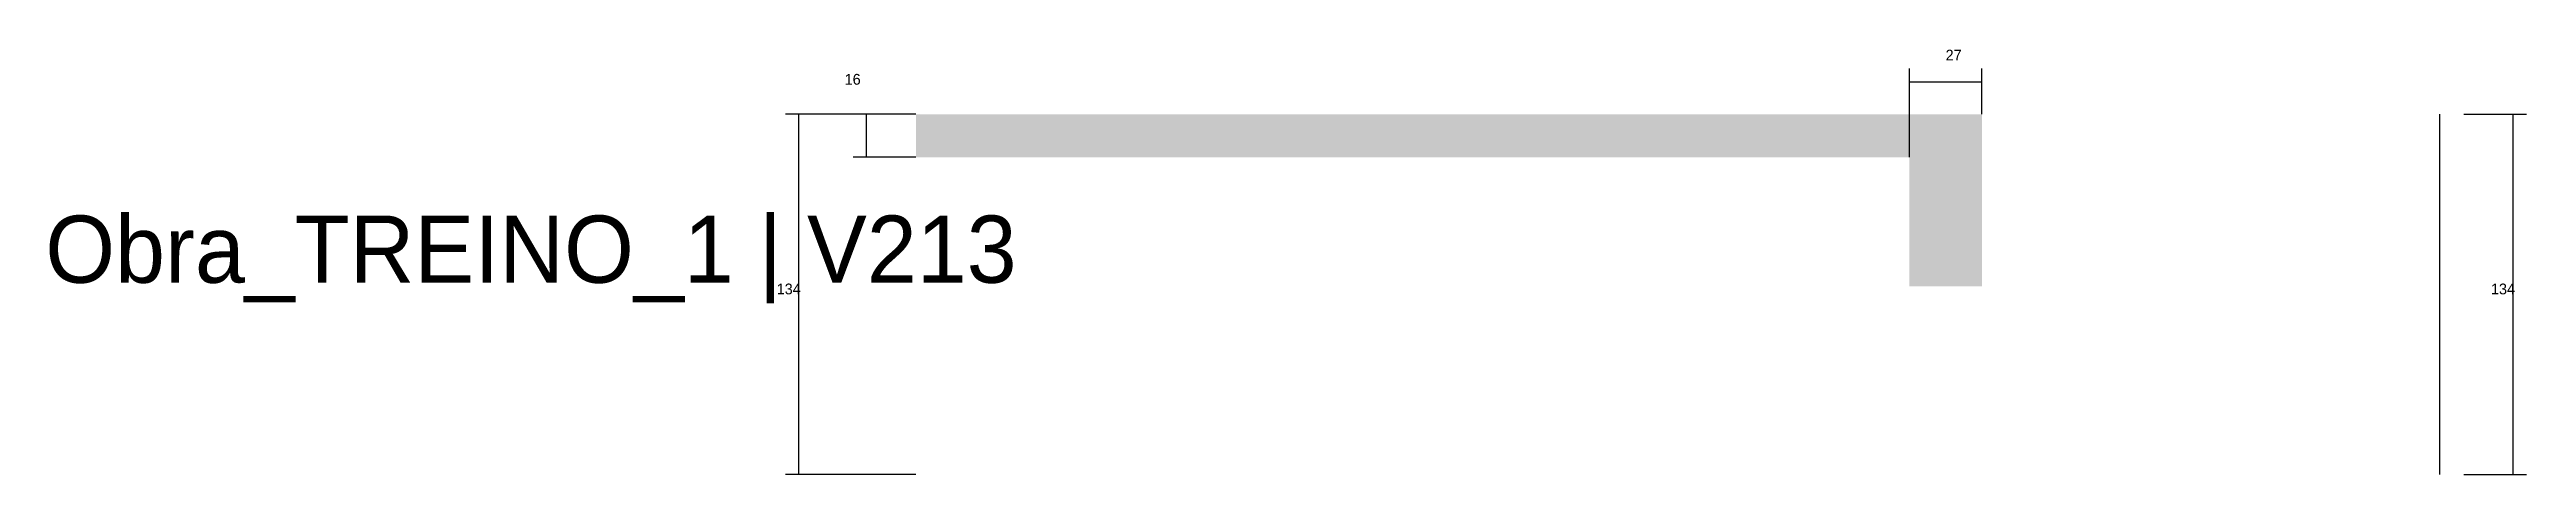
# Model space of a CAD drawing. Header units: metres. Extents: x -2848 to 22762, y -45195 to 1016.
# Drawn here: x 12802 to 13724, y -12281 to -12123 of the extents above; entities that cross this region are included whole.
import ezdxf

# ---------------------------------------------------------------- set-up
doc = ezdxf.new("R2010")
doc.units = ezdxf.units.M
for name, color, linetype in [('COTA', 4, 'Continuous'), ('Cota Seção (2x)', 4, 'Continuous'), ('LABEL_ID', 3, 'Continuous'), ('SARR_2.2x7', 40, 'Continuous')]:
    doc.layers.add(name, color=color, linetype=linetype)

msp = doc.modelspace()

# ---------------------------------------------------------------- texts
at = {"layer": 'Cota Seção (2x)'}
for s, p in [('27', (13507.7, -12127.3)), ('16', (13097.7, -12136.3)), ('134', (13072.4, -12214.3)), ('134', (13710.8, -12214.3))]:
    msp.add_text(s, height=4, dxfattribs=at).set_placement(p)
at = {"layer": 'LABEL_ID'}
msp.add_text('Obra_TREINO_1 | V213', height=25, dxfattribs=at).set_placement((12800, -12210))

# ---------------------------------------------------------------- hatches: boundary and pattern name
at = {"layer": 'COTA'}
h = msp.add_hatch(dxfattribs=at)
h.set_pattern_fill('AR-CONC', scale=0.03)
h.paths.add_polyline_path([(13521.2, -12211.3), (13521.2, -12147.3), (13521.2, -12147.3), (13124.2, -12147.3), (13124.2, -12147.3), (13124.2, -12163.3), (13124.2, -12163.3), (13494.2, -12163.3), (13494.2, -12163.3), (13494.2, -12211.3), (13494.2, -12211.3), (13521.2, -12211.3)])

# ---------------------------------------------------------------- linework, layer by layer
at = {"layer": 'Cota Seção (2x)'}
for p, q in [((13494.2, -12163.3), (13494.2, -12130.3)), ((13494.2, -12135.3), (13521.2, -12135.3)), ((13521.2, -12147.3), (13521.2, -12130.3)), ((13124.2, -12147.3), (13075.6, -12147.3)), ((13080.6, -12281.3), (13080.6, -12147.3)), ((13124.2, -12147.3), (13100.8, -12147.3)), ((13105.8, -12163.3), (13105.8, -12147.3)), ((13700.7, -12147.3), (13724, -12147.3)), ((13719, -12281.3), (13719, -12147.3)), ((13124.2, -12163.3), (13100.8, -12163.3)), ((13124.2, -12281.3), (13075.6, -12281.3)), ((13700.7, -12281.3), (13724, -12281.3))]:
    msp.add_line(p, q, dxfattribs=at)
at = {"layer": 'SARR_2.2x7'}
msp.add_line((13691.7, -12281.3), (13691.7, -12147.3), dxfattribs=at)

msp.set_redraw_order([(e.dxf.handle, doc.entitydb.next_handle()) for e in msp.query("TEXT MTEXT ATTDEF DIMENSION ARC_DIMENSION")])  # texts and dimensions are drawn at this point

doc.saveas('drawing.dxf')
